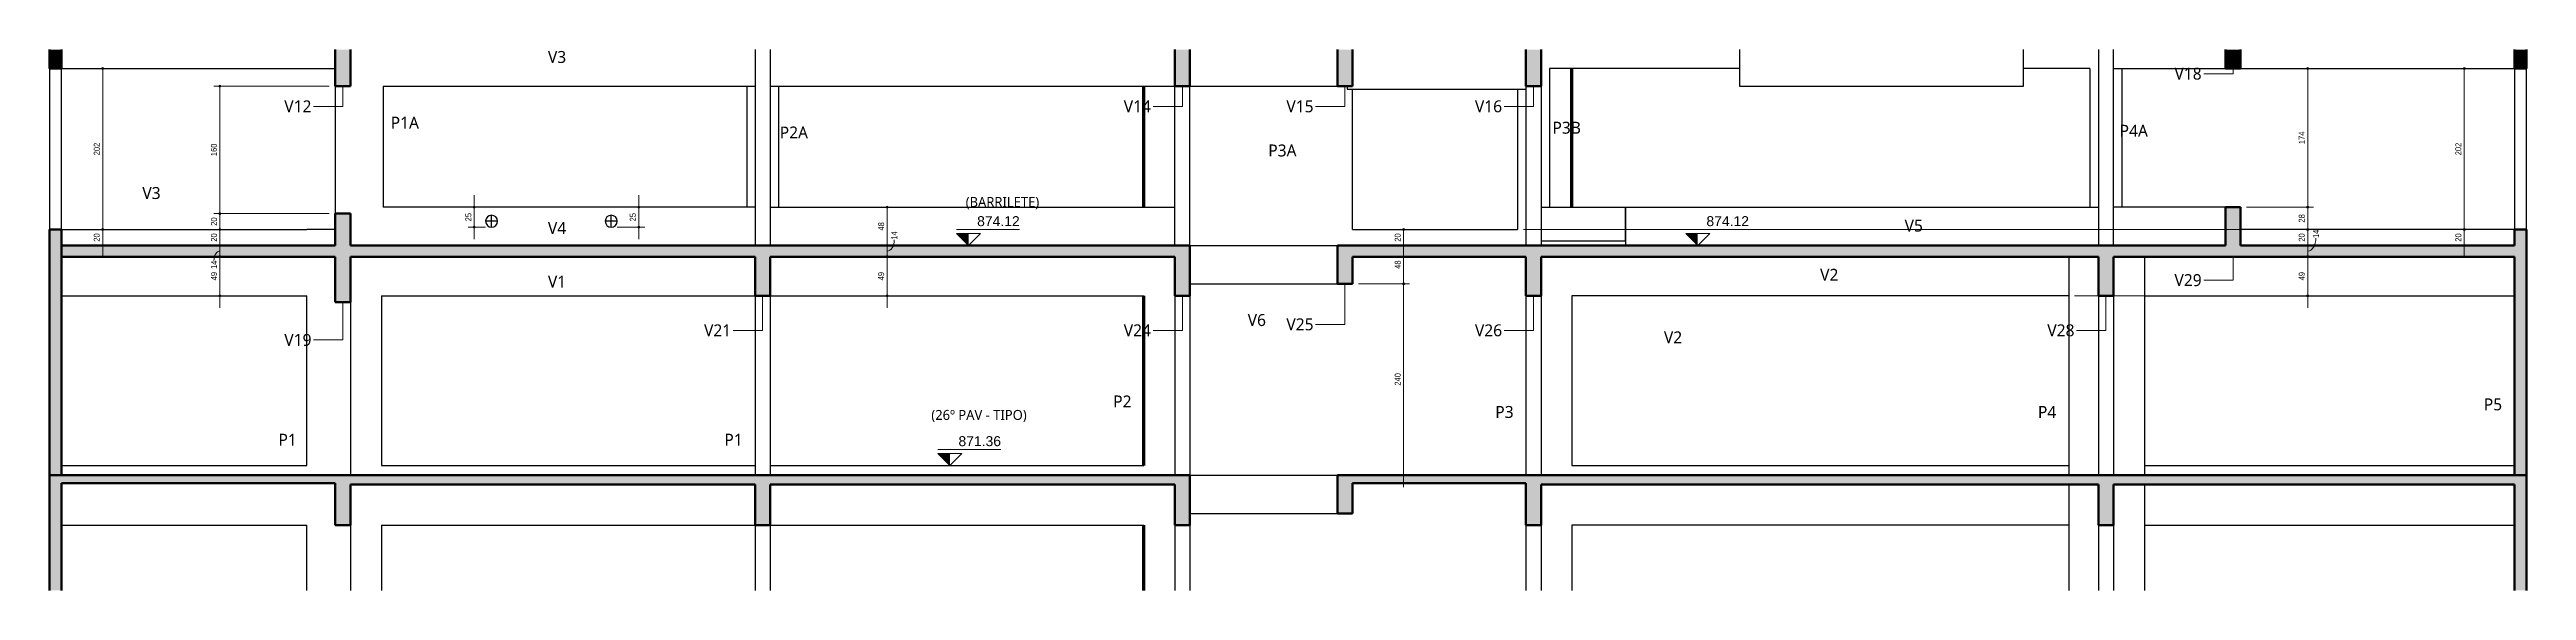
# Model space of a CAD drawing. Header units: centimetres. Extents: x -28 to 30806, y -3196 to 88064.
# Drawn here: x 4823 to 7930, y 86979 to 87658 of the extents above; entities that cross this region are included whole.
import ezdxf

# ---------------------------------------------------------------- set-up
doc = ezdxf.new("R2010")
doc.units = ezdxf.units.CM
for name, color, linetype, lineweight in [('A-ANNO-DIMS', 7, 'Continuous', 9), ('A-ANNO-DIMS-50', 7, 'Continuous', 9), ('A-FLOR', 7, 'Continuous', 25), ('A-GENM', 7, 'Continuous', 25), ('G-ANNO-DIMS', 7, 'Continuous', 9), ('G-ANNO-TEXT', 7, 'Continuous', 9), ('S-BEAM', 7, 'Continuous', 25), ('S-BEAM-IDEN', 7, 'Continuous', 9), ('S-COLS', 7, 'Continuous', 25), ('S-COLS-IDEN', 7, 'Continuous', 9)]:
    doc.layers.add(name, color=color, linetype=linetype, lineweight=lineweight)
doc.styles.add('Arial', font='arial.ttf', dxfattribs={"width": 0.9, "height": 7.5})
doc.styles.add('Arial_1', font='arial.ttf', dxfattribs={"height": 12.5})
doc.styles.add('Gadugi', font='gadugi.ttf', dxfattribs={"height": 12.5})
doc.styles.add('Gadugi_2', font='gadugi.ttf', dxfattribs={"height": 15})
doc.dimstyles.new('PED_1_5mm_ESQ', dxfattribs={"dimscale": 30.48, "dimtxt": 7.651945, "dimasz": 0.328084, "dimexe": 0.246063, "dimexo": 0.246063, "dimgap": 0.049213, "dimtad": 1, "dimdec": 1, "dimrnd": 0.5, "dimdsep": 46, "dimtxsty": 'Arial', "dimblk1": 'DOTSMALL', "dimblk2": 'DOTSMALL', "dimsah": 1, "dimcen": 0.09, "dimdle": 0.492126, "dimazin": 0, "dimtfac": 1, "dimtdec": 4, "dimtix": 1, "dimtmove": 0, "dimatfit": 3, "dimfxl": 1, "dimtvp": 1, "dimtolj": 1, "dimtzin": 0, "dimarcsym": 2})
doc.dimstyles.new('PED_1_5mm_ESQ_2', dxfattribs={"dimscale": 30.48, "dimtxt": 7.651945, "dimasz": 0.328084, "dimexe": 0.246063, "dimexo": 0.246063, "dimgap": 0.049213, "dimtad": 1, "dimdec": 1, "dimrnd": 0.5, "dimdsep": 46, "dimtxsty": 'Arial', "dimblk1": 'DOTSMALL', "dimblk2": 'DOTSMALL', "dimsah": 1, "dimcen": 0.09, "dimdle": 0.492126, "dimazin": 0, "dimtfac": 1, "dimtdec": 4, "dimtix": 1, "dimtmove": 1, "dimatfit": 3, "dimfxl": 1, "dimtvp": 1, "dimtolj": 1, "dimtzin": 0, "dimarcsym": 2})

msp = doc.modelspace()

# ---------------------------------------------------------------- texts
at = {"layer": 'G-ANNO-DIMS', "char_height": 12.5, "width": 63.9697, "attachment_point": 1, "line_spacing_factor": 0.941778, "style": 'Arial_1'}
for s, insert in [('874.12', (5986.7, 87448.82)), ('874.12', (6901.47, 87448.82)), ('871.36', (5963.28, 87172.82))]:
    msp.add_mtext(s, dxfattribs=dict(at, insert=insert))
at = {"layer": 'G-ANNO-TEXT', "char_height": 12.5, "attachment_point": 1, "style": 'Gadugi'}
for s, insert, width in [('(BARRILETE)', (5972.35, 87472.87), 112.6371), ('(26º PAV - TIPO)', (5929.25, 87205.72), 155.5274)]:
    msp.add_mtext(s, dxfattribs=dict(at, insert=insert, width=width))
at = {"layer": 'S-BEAM-IDEN', "char_height": 15, "attachment_point": 1, "style": 'Gadugi_2'}
for s, insert, width in [('V3', (5448.3, 87656.03), 30.0633), ('V18', (7488.63, 87635.11), 44.0928), ('V12', (5117.62, 87594.11), 44.0928), ('V14', (6170.62, 87594.11), 44.0928), ('V15', (6374.62, 87594.11), 44.0928), ('V16', (6611.12, 87594.11), 44.0928), ('V3', (4939.55, 87485.35), 30.0633), ('V4', (5448.3, 87441.4), 30.0633), ('V5', (7150.11, 87444.49), 30.0633), ('V1', (5448.3, 87374.28), 30.0633), ('V2', (7044.11, 87382.76), 30.0633), ('V29', (7488.63, 87376.11), 44.0928), ('V21', (5644.12, 87313.11), 44.0928), ('V24', (6170.62, 87313.11), 44.0928), ('V6', (6326.09, 87325.99), 30.0633), ('V25', (6374.62, 87320.61), 44.0928), ('V26', (6611.12, 87313.11), 44.0928), ('V28', (7329.13, 87313.11), 44.0928), ('V19', (5117.62, 87301.11), 44.0928), ('V2', (6848.21, 87304.28), 30.0633)]:
    msp.add_mtext(s, dxfattribs=dict(at, insert=insert, width=width))
at = {"layer": 'S-COLS-IDEN', "char_height": 15, "attachment_point": 1, "style": 'Gadugi_2'}
for s, insert, width in [('P1A', (5251.07, 87573.6), 44.8945), ('P2A', (5739.07, 87561.26), 44.8945), ('P3B', (6708.36, 87567.28), 43.2911), ('P4A', (7419.82, 87563.43), 44.8945), ('P3A', (6351.88, 87538.76), 44.8945), ('P2', (6157.39, 87223.87), 28.4599), ('P5', (7876.65, 87220.23), 28.4599), ('P3', (6636.64, 87210.7), 28.4599), ('P4', (7317.4, 87210.7), 28.4599), ('P1', (5110.36, 87175.87), 28.4599), ('P1', (5669.64, 87175.87), 28.4599)]:
    msp.add_mtext(s, dxfattribs=dict(at, insert=insert, width=width))

# ---------------------------------------------------------------- blocks, each defined once
blk = doc.blocks.new('PED_FURO_CIRCULAR_R04_2020 - 15x25-3721065-CT A 001 - CORTE A-A BARR')
at = {"layer": 'A-GENM'}
for p, q in [((-1196.8, 87442.5), (-1211.8, 87442.5)), ((-1204.3, 87435), (-1204.3, 87450))]:
    blk.add_line(p, q, dxfattribs=at)
blk = doc.blocks.new('Elevações de ponto - SIMBOLO DE NÍVEL-CORTE-2219088-CT A 001 - CORTE A-A BARR')
at = {"layer": 'G-ANNO-DIMS'}
blk.add_hatch(color=256, dxfattribs=at).paths.add_polyline_path([(-606.1, 87427), (-606.1, 87412), (-621.1, 87427)], flags=0)
for p, q in [((-542, 87432.1), (-621.1, 87432.1)), ((-606.1, 87412), (-621.1, 87427)), ((-621.1, 87427), (-591.1, 87427)), ((-591.1, 87427), (-606.1, 87412))]:
    blk.add_line(p, q, dxfattribs=at)
blk = doc.blocks.new('DIMBLOCK234-CT A 001 - CORTE A-A BARR')
at = {"layer": 'A-ANNO-DIMS-50'}
h = blk.add_hatch(color=256, dxfattribs=at)
edge = h.paths.add_edge_path(flags=0)
edge.add_arc((5036.8, 87612), 1.25, 0, 360)
h = blk.add_hatch(color=256, dxfattribs=at)
edge = h.paths.add_edge_path(flags=0)
edge.add_arc((5036.8, 87452), 1.25, 0, 360)
for p, q in [((5174.1, 87612), (5029.3, 87612)), ((5036.8, 87612), (5036.8, 87452)), ((5036.8, 87612), (5174.1, 87612)), ((5174.1, 87452), (5029.3, 87452)), ((5036.8, 87452), (5174.1, 87452))]:
    blk.add_line(p, q, dxfattribs=at)
for centre in [(5036.8, 87612), (5036.8, 87452)]:
    blk.add_circle(centre, 1.25, dxfattribs=at)
at = {"layer": 'A-ANNO-DIMS-50', "color": 0, "insert": (5025.6, 87524.2), "char_height": 7.5, "width": 18.647, "attachment_point": 1, "rotation": 90, "line_spacing_factor": 0.941778, "style": 'Arial'}
blk.add_mtext('160', dxfattribs=at)
blk = doc.blocks.new('_DotSmall')
at = {"color": 0, "linetype": 'ByBlock', "const_width": 0.5}
blk.add_lwpolyline([(-0.0625, 0, 1), (0.0625, 0, 1)], format="xyb", close=True, dxfattribs=at)
blk = doc.blocks.new('DIMBLOCK235-CT A 001 - CORTE A-A BARR')
at = {"layer": 'A-ANNO-DIMS-50'}
h = blk.add_hatch(color=256, dxfattribs=at)
edge = h.paths.add_edge_path(flags=0)
edge.add_arc((5036.8, 87452), 1.25, 0, 360)
h = blk.add_hatch(color=256, dxfattribs=at)
edge = h.paths.add_edge_path(flags=0)
edge.add_arc((5036.8, 87432), 1.25, 0, 360)
for p, q in [((5174.1, 87452), (5029.3, 87452)), ((5031.1, 87432), (5044.3, 87432)), ((5036.8, 87432), (5031.1, 87432)), ((5036.8, 87452), (5036.8, 87432)), ((5036.8, 87452), (5174.1, 87452))]:
    blk.add_line(p, q, dxfattribs=at)
for centre in [(5036.8, 87452), (5036.8, 87432)]:
    blk.add_circle(centre, 1.25, dxfattribs=at)
at = {"layer": 'A-ANNO-DIMS-50', "color": 0, "insert": (5025.6, 87436.8), "char_height": 7.5, "width": 12.431, "attachment_point": 1, "rotation": 90, "line_spacing_factor": 0.941778, "style": 'Arial'}
blk.add_mtext('20', dxfattribs=at)
blk = doc.blocks.new('DIMBLOCK236-CT A 001 - CORTE A-A BARR')
at = {"layer": 'A-ANNO-DIMS-50'}
h = blk.add_hatch(color=256, dxfattribs=at)
edge = h.paths.add_edge_path(flags=0)
edge.add_arc((5036.8, 87432), 1.25, 0, 360)
h = blk.add_hatch(color=256, dxfattribs=at)
edge = h.paths.add_edge_path(flags=0)
edge.add_arc((5036.8, 87412), 1.25, 0, 360)
for p, q in [((5031.1, 87432), (5044.3, 87432)), ((5036.8, 87432), (5031.1, 87432)), ((5036.8, 87432), (5036.8, 87412)), ((5031.1, 87412), (5044.3, 87412)), ((5036.8, 87412), (5031.1, 87412))]:
    blk.add_line(p, q, dxfattribs=at)
for centre in [(5036.8, 87432), (5036.8, 87412)]:
    blk.add_circle(centre, 1.25, dxfattribs=at)
at = {"layer": 'A-ANNO-DIMS-50', "color": 0, "insert": (5025.6, 87416.8), "char_height": 7.5, "width": 12.431, "attachment_point": 1, "rotation": 90, "line_spacing_factor": 0.941778, "style": 'Arial'}
blk.add_mtext('20', dxfattribs=at)
blk = doc.blocks.new('DIMBLOCK237-CT A 001 - CORTE A-A BARR')
at = {"layer": 'A-ANNO-DIMS-50'}
h = blk.add_hatch(color=256, dxfattribs=at)
edge = h.paths.add_edge_path(flags=0)
edge.add_arc((5036.8, 87412), 1.25, 0, 360)
h = blk.add_hatch(color=256, dxfattribs=at)
edge = h.paths.add_edge_path(flags=0)
edge.add_arc((5036.8, 87398), 1.25, 0, 360)
for p, q in [((5031.1, 87412), (5044.3, 87412)), ((5036.8, 87412), (5031.1, 87412)), ((5036.8, 87412), (5036.8, 87398)), ((5031.1, 87398), (5044.3, 87398)), ((5036.8, 87398), (5031.1, 87398))]:
    blk.add_line(p, q, dxfattribs=at)
for centre in [(5036.8, 87412), (5036.8, 87398)]:
    blk.add_circle(centre, 1.25, dxfattribs=at)
blk.add_ellipse((5036.8, 87393), major_axis=(0, 12), ratio=0.614246, start_param=0, end_param=1.570796, dxfattribs=at)
at = {"layer": 'A-ANNO-DIMS-50', "color": 0, "insert": (5025.6, 87382.6), "char_height": 7.5, "width": 12.431, "attachment_point": 1, "rotation": 90, "line_spacing_factor": 0.941778, "style": 'Arial'}
blk.add_mtext('14', dxfattribs=at)
blk = doc.blocks.new('DIMBLOCK238-CT A 001 - CORTE A-A BARR')
at = {"layer": 'A-ANNO-DIMS-50'}
h = blk.add_hatch(color=256, dxfattribs=at)
edge = h.paths.add_edge_path(flags=0)
edge.add_arc((5036.8, 87398), 1.25, 0, 360)
h = blk.add_hatch(color=256, dxfattribs=at)
edge = h.paths.add_edge_path(flags=0)
edge.add_arc((5036.8, 87349), 1.25, 0, 360)
for p, q in [((5031.1, 87398), (5044.3, 87398)), ((5036.8, 87398), (5031.1, 87398)), ((5036.8, 87398), (5036.8, 87334)), ((5031.1, 87349), (5044.3, 87349)), ((5036.8, 87349), (5031.1, 87349))]:
    blk.add_line(p, q, dxfattribs=at)
for centre in [(5036.8, 87398), (5036.8, 87349)]:
    blk.add_circle(centre, 1.25, dxfattribs=at)
at = {"layer": 'A-ANNO-DIMS-50', "color": 0, "insert": (5025.6, 87368.3), "char_height": 7.5, "width": 12.431, "attachment_point": 1, "rotation": 90, "line_spacing_factor": 0.941778, "style": 'Arial'}
blk.add_mtext('49', dxfattribs=at)
blk = doc.blocks.new('DIMBLOCK239-CT A 001 - CORTE A-A BARR')
at = {"layer": 'A-ANNO-DIMS-50'}
h = blk.add_hatch(color=256, dxfattribs=at)
edge = h.paths.add_edge_path(flags=0)
edge.add_arc((5873.8, 87460), 1.25, 0, 360)
h = blk.add_hatch(color=256, dxfattribs=at)
edge = h.paths.add_edge_path(flags=0)
edge.add_arc((5873.8, 87412), 1.25, 0, 360)
for p, q in [((5868, 87460), (5881.3, 87460)), ((5873.8, 87460), (5868, 87460)), ((5873.8, 87460), (5873.8, 87412)), ((5868, 87412), (5881.3, 87412)), ((5873.8, 87412), (5868, 87412))]:
    blk.add_line(p, q, dxfattribs=at)
for centre in [(5873.8, 87460), (5873.8, 87412)]:
    blk.add_circle(centre, 1.25, dxfattribs=at)
at = {"layer": 'A-ANNO-DIMS-50', "color": 0, "insert": (5862.5, 87430.8), "char_height": 7.5, "width": 12.431, "attachment_point": 1, "rotation": 90, "line_spacing_factor": 0.941778, "style": 'Arial'}
blk.add_mtext('48', dxfattribs=at)
blk = doc.blocks.new('DIMBLOCK240-CT A 001 - CORTE A-A BARR')
at = {"layer": 'A-ANNO-DIMS-50'}
h = blk.add_hatch(color=256, dxfattribs=at)
edge = h.paths.add_edge_path(flags=0)
edge.add_arc((5873.8, 87412), 1.25, 0, 360)
h = blk.add_hatch(color=256, dxfattribs=at)
edge = h.paths.add_edge_path(flags=0)
edge.add_arc((5873.8, 87398), 1.25, 0, 360)
for p, q in [((5868, 87412), (5881.3, 87412)), ((5873.8, 87412), (5868, 87412)), ((5873.8, 87412), (5873.8, 87398)), ((5868, 87398), (5881.3, 87398)), ((5873.8, 87398), (5868, 87398))]:
    blk.add_line(p, q, dxfattribs=at)
for centre in [(5873.8, 87412), (5873.8, 87398)]:
    blk.add_circle(centre, 1.25, dxfattribs=at)
blk.add_ellipse((5873.8, 87419.3), major_axis=(0, 14.3), ratio=0.63029, start_param=3.141593, end_param=4.712389, dxfattribs=at)
at = {"layer": 'A-ANNO-DIMS-50', "color": 0, "insert": (5878.9, 87419.3), "char_height": 7.5, "width": 12.431, "attachment_point": 1, "rotation": 90, "line_spacing_factor": 0.941778, "style": 'Arial'}
blk.add_mtext('14', dxfattribs=at)
blk = doc.blocks.new('DIMBLOCK241-CT A 001 - CORTE A-A BARR')
at = {"layer": 'A-ANNO-DIMS-50'}
h = blk.add_hatch(color=256, dxfattribs=at)
edge = h.paths.add_edge_path(flags=0)
edge.add_arc((5873.8, 87398), 1.25, 0, 360)
h = blk.add_hatch(color=256, dxfattribs=at)
edge = h.paths.add_edge_path(flags=0)
edge.add_arc((5873.8, 87349), 1.25, 0, 360)
for p, q in [((5868, 87398), (5881.3, 87398)), ((5873.8, 87398), (5868, 87398)), ((5873.8, 87398), (5873.8, 87334)), ((5868, 87349), (5881.3, 87349)), ((5873.8, 87349), (5868, 87349))]:
    blk.add_line(p, q, dxfattribs=at)
for centre in [(5873.8, 87398), (5873.8, 87349)]:
    blk.add_circle(centre, 1.25, dxfattribs=at)
at = {"layer": 'A-ANNO-DIMS-50', "color": 0, "insert": (5862.5, 87368.3), "char_height": 7.5, "width": 12.431, "attachment_point": 1, "rotation": 90, "line_spacing_factor": 0.941778, "style": 'Arial'}
blk.add_mtext('49', dxfattribs=at)
blk = doc.blocks.new('DIMBLOCK242-CT A 001 - CORTE A-A BARR')
at = {"layer": 'A-ANNO-DIMS-50'}
h = blk.add_hatch(color=256, dxfattribs=at)
edge = h.paths.add_edge_path(flags=0)
edge.add_arc((6521.7, 87432), 1.25, 0, 360)
h = blk.add_hatch(color=256, dxfattribs=at)
edge = h.paths.add_edge_path(flags=0)
edge.add_arc((6521.7, 87412), 1.25, 0, 360)
for p, q in [((6516, 87432), (6529.2, 87432)), ((6521.7, 87432), (6516, 87432)), ((6521.7, 87432), (6521.7, 87412)), ((6516, 87412), (6529.2, 87412)), ((6521.7, 87412), (6516, 87412))]:
    blk.add_line(p, q, dxfattribs=at)
for centre in [(6521.7, 87432), (6521.7, 87412)]:
    blk.add_circle(centre, 1.25, dxfattribs=at)
at = {"layer": 'A-ANNO-DIMS-50', "color": 0, "insert": (6510.5, 87416.8), "char_height": 7.5, "width": 12.431, "attachment_point": 1, "rotation": 90, "line_spacing_factor": 0.941778, "style": 'Arial'}
blk.add_mtext('20', dxfattribs=at)
blk = doc.blocks.new('DIMBLOCK243-CT A 001 - CORTE A-A BARR')
at = {"layer": 'A-ANNO-DIMS-50'}
h = blk.add_hatch(color=256, dxfattribs=at)
edge = h.paths.add_edge_path(flags=0)
edge.add_arc((6521.7, 87412), 1.25, 0, 360)
h = blk.add_hatch(color=256, dxfattribs=at)
edge = h.paths.add_edge_path(flags=0)
edge.add_arc((6521.7, 87364), 1.25, 0, 360)
for p, q in [((6516, 87412), (6529.2, 87412)), ((6521.7, 87412), (6516, 87412)), ((6521.7, 87412), (6521.7, 87364)), ((6465.1, 87364), (6529.2, 87364)), ((6521.7, 87364), (6465.1, 87364))]:
    blk.add_line(p, q, dxfattribs=at)
for centre in [(6521.7, 87412), (6521.7, 87364)]:
    blk.add_circle(centre, 1.25, dxfattribs=at)
at = {"layer": 'A-ANNO-DIMS-50', "color": 0, "insert": (6510.5, 87382.8), "char_height": 7.5, "width": 12.431, "attachment_point": 1, "rotation": 90, "line_spacing_factor": 0.941778, "style": 'Arial'}
blk.add_mtext('48', dxfattribs=at)
blk = doc.blocks.new('DIMBLOCK244-CT A 001 - CORTE A-A BARR')
at = {"layer": 'A-ANNO-DIMS-50'}
h = blk.add_hatch(color=256, dxfattribs=at)
edge = h.paths.add_edge_path(flags=0)
edge.add_arc((6521.7, 87364), 1.25, 0, 360)
h = blk.add_hatch(color=256, dxfattribs=at)
edge = h.paths.add_edge_path(flags=0)
edge.add_arc((6521.7, 87124), 1.25, 0, 360)
for p, q in [((6465.1, 87364), (6529.2, 87364)), ((6521.7, 87364), (6465.1, 87364)), ((6521.7, 87364), (6521.7, 87109)), ((6516, 87124), (6529.2, 87124)), ((6521.7, 87124), (6516, 87124))]:
    blk.add_line(p, q, dxfattribs=at)
for centre in [(6521.7, 87364), (6521.7, 87124)]:
    blk.add_circle(centre, 1.25, dxfattribs=at)
at = {"layer": 'A-ANNO-DIMS-50', "color": 0, "insert": (6510.5, 87236.2), "char_height": 7.5, "width": 18.647, "attachment_point": 1, "rotation": 90, "line_spacing_factor": 0.941778, "style": 'Arial'}
blk.add_mtext('240', dxfattribs=at)
blk = doc.blocks.new('DIMBLOCK245-CT A 001 - CORTE A-A BARR')
at = {"layer": 'A-ANNO-DIMS-50'}
h = blk.add_hatch(color=256, dxfattribs=at)
edge = h.paths.add_edge_path(flags=0)
edge.add_arc((7655.7, 87634), 1.25, 0, 360)
h = blk.add_hatch(color=256, dxfattribs=at)
edge = h.paths.add_edge_path(flags=0)
edge.add_arc((7655.7, 87460), 1.25, 0, 360)
for p, q in [((7579.1, 87634), (7663.2, 87634)), ((7655.7, 87634), (7579.1, 87634)), ((7655.7, 87634), (7655.7, 87460)), ((7579.1, 87460), (7663.2, 87460)), ((7655.7, 87460), (7579.1, 87460))]:
    blk.add_line(p, q, dxfattribs=at)
for centre in [(7655.7, 87634), (7655.7, 87460)]:
    blk.add_circle(centre, 1.25, dxfattribs=at)
at = {"layer": 'A-ANNO-DIMS-50', "color": 0, "insert": (7644.5, 87539.2), "char_height": 7.5, "width": 18.647, "attachment_point": 1, "rotation": 90, "line_spacing_factor": 0.941778, "style": 'Arial'}
blk.add_mtext('174', dxfattribs=at)
blk = doc.blocks.new('DIMBLOCK246-CT A 001 - CORTE A-A BARR')
at = {"layer": 'A-ANNO-DIMS-50'}
h = blk.add_hatch(color=256, dxfattribs=at)
edge = h.paths.add_edge_path(flags=0)
edge.add_arc((7655.7, 87460), 1.25, 0, 360)
h = blk.add_hatch(color=256, dxfattribs=at)
edge = h.paths.add_edge_path(flags=0)
edge.add_arc((7655.7, 87432), 1.25, 0, 360)
for p, q in [((6672.1, 87432), (7663.2, 87432)), ((7655.7, 87432), (6672.1, 87432)), ((7579.1, 87460), (7663.2, 87460)), ((7655.7, 87460), (7579.1, 87460)), ((7655.7, 87460), (7655.7, 87432))]:
    blk.add_line(p, q, dxfattribs=at)
for centre in [(7655.7, 87460), (7655.7, 87432)]:
    blk.add_circle(centre, 1.25, dxfattribs=at)
at = {"layer": 'A-ANNO-DIMS-50', "color": 0, "insert": (7644.5, 87440.8), "char_height": 7.5, "width": 12.431, "attachment_point": 1, "rotation": 90, "line_spacing_factor": 0.941778, "style": 'Arial'}
blk.add_mtext('28', dxfattribs=at)
blk = doc.blocks.new('DIMBLOCK247-CT A 001 - CORTE A-A BARR')
at = {"layer": 'A-ANNO-DIMS-50'}
h = blk.add_hatch(color=256, dxfattribs=at)
edge = h.paths.add_edge_path(flags=0)
edge.add_arc((7655.7, 87432), 1.25, 0, 360)
h = blk.add_hatch(color=256, dxfattribs=at)
edge = h.paths.add_edge_path(flags=0)
edge.add_arc((7655.7, 87412), 1.25, 0, 360)
for p, q in [((6672.1, 87432), (7663.2, 87432)), ((7655.7, 87432), (6672.1, 87432)), ((7655.7, 87432), (7655.7, 87412)), ((7650, 87412), (7663.2, 87412)), ((7655.7, 87412), (7650, 87412))]:
    blk.add_line(p, q, dxfattribs=at)
for centre in [(7655.7, 87432), (7655.7, 87412)]:
    blk.add_circle(centre, 1.25, dxfattribs=at)
at = {"layer": 'A-ANNO-DIMS-50', "color": 0, "insert": (7644.5, 87416.8), "char_height": 7.5, "width": 12.431, "attachment_point": 1, "rotation": 90, "line_spacing_factor": 0.941778, "style": 'Arial'}
blk.add_mtext('20', dxfattribs=at)
blk = doc.blocks.new('DIMBLOCK248-CT A 001 - CORTE A-A BARR')
at = {"layer": 'A-ANNO-DIMS-50'}
h = blk.add_hatch(color=256, dxfattribs=at)
edge = h.paths.add_edge_path(flags=0)
edge.add_arc((7655.7, 87412), 1.25, 0, 360)
h = blk.add_hatch(color=256, dxfattribs=at)
edge = h.paths.add_edge_path(flags=0)
edge.add_arc((7655.7, 87398), 1.25, 0, 360)
for p, q in [((7650, 87412), (7663.2, 87412)), ((7655.7, 87412), (7650, 87412)), ((7655.7, 87412), (7655.7, 87398)), ((7650, 87398), (7663.2, 87398)), ((7655.7, 87398), (7650, 87398))]:
    blk.add_line(p, q, dxfattribs=at)
for centre in [(7655.7, 87412), (7655.7, 87398)]:
    blk.add_circle(centre, 1.25, dxfattribs=at)
blk.add_ellipse((7655.7, 87421.4), major_axis=(0, 16.4), ratio=0.635226, start_param=3.141593, end_param=4.712389, dxfattribs=at)
at = {"layer": 'A-ANNO-DIMS-50', "color": 0, "insert": (7662.3, 87421.4), "char_height": 7.5, "width": 12.431, "attachment_point": 1, "rotation": 90, "line_spacing_factor": 0.941778, "style": 'Arial'}
blk.add_mtext('14', dxfattribs=at)
blk = doc.blocks.new('DIMBLOCK249-CT A 001 - CORTE A-A BARR')
at = {"layer": 'A-ANNO-DIMS-50'}
h = blk.add_hatch(color=256, dxfattribs=at)
edge = h.paths.add_edge_path(flags=0)
edge.add_arc((7655.7, 87398), 1.25, 0, 360)
h = blk.add_hatch(color=256, dxfattribs=at)
edge = h.paths.add_edge_path(flags=0)
edge.add_arc((7655.7, 87349), 1.25, 0, 360)
for p, q in [((7650, 87398), (7663.2, 87398)), ((7655.7, 87398), (7650, 87398)), ((7655.7, 87398), (7655.7, 87334)), ((7363.4, 87349), (7663.2, 87349)), ((7655.7, 87349), (7363.4, 87349))]:
    blk.add_line(p, q, dxfattribs=at)
for centre in [(7655.7, 87398), (7655.7, 87349)]:
    blk.add_circle(centre, 1.25, dxfattribs=at)
at = {"layer": 'A-ANNO-DIMS-50', "color": 0, "insert": (7644.5, 87368.3), "char_height": 7.5, "width": 12.431, "attachment_point": 1, "rotation": 90, "line_spacing_factor": 0.941778, "style": 'Arial'}
blk.add_mtext('49', dxfattribs=at)
blk = doc.blocks.new('DIMBLOCK250-CT A 001 - CORTE A-A BARR')
at = {"layer": 'A-ANNO-DIMS-50'}
h = blk.add_hatch(color=256, dxfattribs=at)
edge = h.paths.add_edge_path(flags=0)
edge.add_arc((4889.8, 87634), 1.25, 0, 360)
h = blk.add_hatch(color=256, dxfattribs=at)
edge = h.paths.add_edge_path(flags=0)
edge.add_arc((4889.8, 87432), 1.25, 0, 360)
for p, q in [((4845.6, 87634), (4897.3, 87634)), ((4889.8, 87634), (4845.6, 87634)), ((4889.8, 87634), (4889.8, 87432)), ((4845.6, 87432), (4897.3, 87432)), ((4889.8, 87432), (4845.6, 87432))]:
    blk.add_line(p, q, dxfattribs=at)
for centre in [(4889.8, 87634), (4889.8, 87432)]:
    blk.add_circle(centre, 1.25, dxfattribs=at)
at = {"layer": 'A-ANNO-DIMS-50', "color": 0, "insert": (4878.6, 87525.2), "char_height": 7.5, "width": 18.647, "attachment_point": 1, "rotation": 90, "line_spacing_factor": 0.941778, "style": 'Arial'}
blk.add_mtext('202', dxfattribs=at)
blk = doc.blocks.new('DIMBLOCK251-CT A 001 - CORTE A-A BARR')
at = {"layer": 'A-ANNO-DIMS-50'}
h = blk.add_hatch(color=256, dxfattribs=at)
edge = h.paths.add_edge_path(flags=0)
edge.add_arc((4889.8, 87432), 1.25, 0, 360)
h = blk.add_hatch(color=256, dxfattribs=at)
edge = h.paths.add_edge_path(flags=0)
edge.add_arc((4889.8, 87412), 1.25, 0, 360)
for p, q in [((4845.6, 87432), (4897.3, 87432)), ((4889.8, 87432), (4845.6, 87432)), ((4889.8, 87432), (4889.8, 87397)), ((4884.1, 87412), (4897.3, 87412)), ((4889.8, 87412), (4884.1, 87412))]:
    blk.add_line(p, q, dxfattribs=at)
for centre in [(4889.8, 87432), (4889.8, 87412)]:
    blk.add_circle(centre, 1.25, dxfattribs=at)
at = {"layer": 'A-ANNO-DIMS-50', "color": 0, "insert": (4878.6, 87416.8), "char_height": 7.5, "width": 12.431, "attachment_point": 1, "rotation": 90, "line_spacing_factor": 0.941778, "style": 'Arial'}
blk.add_mtext('20', dxfattribs=at)
blk = doc.blocks.new('DIMBLOCK252-CT A 001 - CORTE A-A BARR')
at = {"layer": 'A-ANNO-DIMS-50'}
h = blk.add_hatch(color=256, dxfattribs=at)
edge = h.paths.add_edge_path(flags=0)
edge.add_arc((7852.2, 87634), 1.25, 0, 360)
h = blk.add_hatch(color=256, dxfattribs=at)
edge = h.paths.add_edge_path(flags=0)
edge.add_arc((7852.2, 87432), 1.25, 0, 360)
for p, q in [((7907.6, 87634), (7844.7, 87634)), ((7852.2, 87634), (7852.2, 87432)), ((7852.2, 87634), (7907.6, 87634)), ((7907.6, 87432), (7844.7, 87432)), ((7852.2, 87432), (7907.6, 87432))]:
    blk.add_line(p, q, dxfattribs=at)
for centre in [(7852.2, 87634), (7852.2, 87432)]:
    blk.add_circle(centre, 1.25, dxfattribs=at)
at = {"layer": 'A-ANNO-DIMS-50', "color": 0, "insert": (7840.9, 87525.2), "char_height": 7.5, "width": 18.647, "attachment_point": 1, "rotation": 90, "line_spacing_factor": 0.941778, "style": 'Arial'}
blk.add_mtext('202', dxfattribs=at)
blk = doc.blocks.new('DIMBLOCK253-CT A 001 - CORTE A-A BARR')
at = {"layer": 'A-ANNO-DIMS-50'}
h = blk.add_hatch(color=256, dxfattribs=at)
edge = h.paths.add_edge_path(flags=0)
edge.add_arc((7852.2, 87432), 1.25, 0, 360)
h = blk.add_hatch(color=256, dxfattribs=at)
edge = h.paths.add_edge_path(flags=0)
edge.add_arc((7852.2, 87412), 1.25, 0, 360)
for p, q in [((7907.6, 87432), (7844.7, 87432)), ((7852.2, 87432), (7852.2, 87397)), ((7852.2, 87432), (7907.6, 87432)), ((7846.4, 87412), (7859.7, 87412)), ((7852.2, 87412), (7846.4, 87412))]:
    blk.add_line(p, q, dxfattribs=at)
for centre in [(7852.2, 87432), (7852.2, 87412)]:
    blk.add_circle(centre, 1.25, dxfattribs=at)
at = {"layer": 'A-ANNO-DIMS-50', "color": 0, "insert": (7840.9, 87416.8), "char_height": 7.5, "width": 12.431, "attachment_point": 1, "rotation": 90, "line_spacing_factor": 0.941778, "style": 'Arial'}
blk.add_mtext('20', dxfattribs=at)
blk = doc.blocks.new('DIMBLOCK254-CT A 001 - CORTE A-A BARR')
at = {"layer": 'A-ANNO-DIMS-50'}
h = blk.add_hatch(color=256, dxfattribs=at)
edge = h.paths.add_edge_path(flags=0)
edge.add_arc((5355.9, 87460), 1.25, 0, 360)
h = blk.add_hatch(color=256, dxfattribs=at)
edge = h.paths.add_edge_path(flags=0)
edge.add_arc((5355.9, 87435), 1.25, 0, 360)
for p, q in [((5355.9, 87475), (5355.9, 87420)), ((5370.2, 87435), (5348.4, 87435)), ((5350.2, 87460), (5363.4, 87460)), ((5355.9, 87460), (5350.2, 87460)), ((5355.9, 87435), (5370.2, 87435))]:
    blk.add_line(p, q, dxfattribs=at)
for centre in [(5355.9, 87460), (5355.9, 87435)]:
    blk.add_circle(centre, 1.25, dxfattribs=at)
at = {"layer": 'A-ANNO-DIMS-50', "color": 0, "insert": (5344.7, 87442.3), "char_height": 7.5, "width": 12.431, "attachment_point": 1, "rotation": 90, "line_spacing_factor": 0.941778, "style": 'Arial'}
blk.add_mtext('25', dxfattribs=at)
blk = doc.blocks.new('DIMBLOCK255-CT A 001 - CORTE A-A BARR')
at = {"layer": 'A-ANNO-DIMS-50'}
h = blk.add_hatch(color=256, dxfattribs=at)
edge = h.paths.add_edge_path(flags=0)
edge.add_arc((5562.2, 87460), 1.25, 0, 360)
h = blk.add_hatch(color=256, dxfattribs=at)
edge = h.paths.add_edge_path(flags=0)
edge.add_arc((5562.2, 87435), 1.25, 0, 360)
for p, q in [((5562.2, 87475), (5562.2, 87420)), ((5535.2, 87435), (5569.7, 87435)), ((5562.2, 87435), (5535.2, 87435)), ((5556.5, 87460), (5569.7, 87460)), ((5562.2, 87460), (5556.5, 87460))]:
    blk.add_line(p, q, dxfattribs=at)
for centre in [(5562.2, 87460), (5562.2, 87435)]:
    blk.add_circle(centre, 1.25, dxfattribs=at)
at = {"layer": 'A-ANNO-DIMS-50', "color": 0, "insert": (5551, 87442.3), "char_height": 7.5, "width": 12.431, "attachment_point": 1, "rotation": 90, "line_spacing_factor": 0.941778, "style": 'Arial'}
blk.add_mtext('25', dxfattribs=at)

# ---------------------------------------------------------------- dimensions: what is measured, and where the dimension line sits
at = {"layer": 'A-ANNO-DIMS'}
for base, p1, p2, override, picture, middle in [((4889.85, 87432), (4838.14, 87634), (4838.14, 87432), {"dimpost": '<>', "dimfxl": 201.996}, 'DIMBLOCK250-CT A 001 - CORTE A-A BARR', (4884.52, 87533)), ((7655.73, 87460), (7571.64, 87634), (7571.64, 87460), {"dimpost": '<>', "dimfxl": 173.996}, 'DIMBLOCK245-CT A 001 - CORTE A-A BARR', (7650.46, 87547)), ((7852.17, 87432), (7915.15, 87634), (7915.15, 87432), {"dimpost": '<>', "dimfxl": 201.996}, 'DIMBLOCK252-CT A 001 - CORTE A-A BARR', (7846.84, 87533)), ((5036.81, 87452), (5181.63, 87612), (5181.63, 87452), {"dimpost": '<>', "dimfxl": 159.996}, 'DIMBLOCK234-CT A 001 - CORTE A-A BARR', (5031.48, 87532)), ((5355.9, 87435), (5357.67, 87460), (5377.66, 87435), {"dimpost": '<>', "dimfxl": 32.011846}, 'DIMBLOCK254-CT A 001 - CORTE A-A BARR', (5350.57, 87447.5)), ((5562.21, 87435), (5563.97, 87460), (5527.66, 87435), {"dimpost": '<>', "dimfxl": 44.084912}, 'DIMBLOCK255-CT A 001 - CORTE A-A BARR', (5556.88, 87447.5)), ((4889.85, 87412), (4838.14, 87432), (4891.61, 87412), {"dimpost": '<>', "dimfxl": 57.094768}, 'DIMBLOCK251-CT A 001 - CORTE A-A BARR', (4884.52, 87422)), ((5036.81, 87432), (5181.63, 87452), (5038.58, 87432), {"dimpost": '<>', "dimfxl": 144.442745}, 'DIMBLOCK235-CT A 001 - CORTE A-A BARR', (5031.48, 87442)), ((5036.81, 87412), (5038.58, 87432), (5038.58, 87412), {"dimpost": '<>', "dimfxl": 20}, 'DIMBLOCK236-CT A 001 - CORTE A-A BARR', (5031.48, 87422)), ((5873.77, 87412), (5875.54, 87460), (5875.54, 87412), {"dimpost": '<>', "dimfxl": 48}, 'DIMBLOCK239-CT A 001 - CORTE A-A BARR', (5868.44, 87436)), ((6521.72, 87412), (6523.49, 87432), (6523.49, 87412), {"dimpost": '<>', "dimfxl": 20}, 'DIMBLOCK242-CT A 001 - CORTE A-A BARR', (6516.39, 87422)), ((7655.73, 87432), (7571.64, 87460), (6664.63, 87432), {"dimpost": '<>', "dimfxl": 907.442098}, 'DIMBLOCK246-CT A 001 - CORTE A-A BARR', (7650.4, 87446)), ((7655.73, 87412), (6664.63, 87432), (7657.5, 87412), {"dimpost": '<>', "dimfxl": 993.064904}, 'DIMBLOCK247-CT A 001 - CORTE A-A BARR', (7650.4, 87422)), ((7852.17, 87412), (7915.15, 87432), (7853.94, 87412), {"dimpost": '<>', "dimfxl": 64.391005}, 'DIMBLOCK253-CT A 001 - CORTE A-A BARR', (7846.84, 87422)), ((6521.72, 87364), (6523.49, 87412), (6457.63, 87364), {"dimpost": '<>', "dimfxl": 81.490782}, 'DIMBLOCK243-CT A 001 - CORTE A-A BARR', (6516.39, 87388)), ((5036.81, 87349), (5038.58, 87398), (5038.58, 87349), {"dimpost": '<>', "dimfxl": 49}, 'DIMBLOCK238-CT A 001 - CORTE A-A BARR', (5031.48, 87373.5)), ((5873.77, 87349), (5875.54, 87398), (5875.54, 87349), {"dimpost": '<>', "dimfxl": 49}, 'DIMBLOCK241-CT A 001 - CORTE A-A BARR', (5868.44, 87373.5)), ((7655.73, 87349), (7657.5, 87398), (7355.9, 87349), {"dimpost": '<>', "dimfxl": 305.555675}, 'DIMBLOCK249-CT A 001 - CORTE A-A BARR', (7650.4, 87373.5)), ((6521.72, 87124), (6457.63, 87364), (6523.49, 87124), {"dimpost": '<>', "dimfxl": 248.874803}, 'DIMBLOCK244-CT A 001 - CORTE A-A BARR', (6516.39, 87244))]:
    dim = msp.add_linear_dim(base=base, p1=p1, p2=p2, angle=90, dimstyle='PED_1_5mm_ESQ', override=override, dxfattribs=at)
    dim.commit()
    dim.dimension.update_dxf_attribs({"geometry": picture, "text_midpoint": middle})
for base, p1, p2, picture, middle in [((5873.77, 87398), (5875.54, 87412), (5875.54, 87398), 'DIMBLOCK240-CT A 001 - CORTE A-A BARR', (5883.92, 87425.5)), ((7655.73, 87398), (7657.5, 87412), (7657.5, 87398), 'DIMBLOCK248-CT A 001 - CORTE A-A BARR', (7667.28, 87427.6)), ((5036.81, 87398), (5038.58, 87412), (5038.58, 87398), 'DIMBLOCK237-CT A 001 - CORTE A-A BARR', (5030.58, 87388.84))]:
    dim = msp.add_linear_dim(base=base, p1=p1, p2=p2, angle=90, dimstyle='PED_1_5mm_ESQ_2', override={"dimpost": '<>', "dimfxl": 14}, dxfattribs=at)
    dim.commit()
    dim.dimension.update_dxf_attribs({"geometry": picture, "text_midpoint": middle, "dimtype": 160, "text_rotation": 90})

# ---------------------------------------------------------------- hatches: boundary and pattern name
at = {"layer": 'A-FLOR', "true_color": 0xa6a6a6}
for points in [[(5181.63, 87398), (5181.63, 87412), (4838.14, 87412), (4838.14, 87398), (5145.88, 87398)], [(5708.13, 87398), (5708.13, 87412), (5200.63, 87412), (5200.63, 87398), (5627.1, 87398)], [(6228.54, 87398), (6234.63, 87398), (6234.63, 87412), (5727.13, 87412), (5727.13, 87398), (6195.65, 87398)], [(6457.63, 87398), (6675.13, 87398), (6675.13, 87412), (6457.63, 87412)], [(7230.71, 87398), (7393.15, 87398), (7393.15, 87412), (6694.13, 87412), (6694.13, 87398), (6803.08, 87398)], [(7444.52, 87398), (7552.64, 87398), (7552.64, 87412), (7412.15, 87412), (7412.15, 87398)], [(7658.34, 87398), (7915.15, 87398), (7915.15, 87412), (7571.64, 87412), (7571.64, 87398)], [(5708.13, 87112), (5708.13, 87124), (5200.63, 87124), (5200.63, 87112), (5520.19, 87112)], [(6221.89, 87112), (6234.63, 87112), (6234.63, 87124), (5727.13, 87124), (5727.13, 87112), (6195.65, 87112)], [(7230.71, 87112), (7393.15, 87112), (7393.15, 87124), (6694.13, 87124), (6694.13, 87112), (6803.08, 87112)], [(7412.15, 87112), (7915.15, 87112), (7915.15, 87124), (7412.15, 87124)]]:
    msp.add_hatch(color=253, dxfattribs=at).paths.add_polyline_path(points, flags=0)
h = msp.add_hatch(color=253, dxfattribs=at)
h.paths.add_polyline_path([(6589.26, 87114), (6675.13, 87114), (6675.13, 87124), (6457.63, 87124), (6457.63, 87114), (6465.19, 87114)], flags=0)
h.paths.add_polyline_path([(4838.14, 87114), (5181.63, 87114), (5181.63, 87124), (4838.14, 87124)], flags=0)
at = {"layer": 'S-BEAM', "true_color": 0xa6a6a6}
for points in [[(4838.14, 87634), (4838.14, 87657.86), (4823.14, 87657.86), (4823.14, 87634)], [(5200.63, 87612), (5200.63, 87657.86), (5181.63, 87657.86), (5181.63, 87612), (5194.7, 87612)], [(6253.63, 87612), (6253.63, 87657.86), (6234.63, 87657.86), (6234.63, 87612), (6235.15, 87612)], [(6457.63, 87612), (6457.63, 87657.86), (6438.63, 87657.86), (6438.63, 87612)], [(6693.15, 87612), (6694.13, 87612), (6694.13, 87657.86), (6675.13, 87657.86), (6675.13, 87612)], [(7552.64, 87634), (7571.64, 87634), (7571.64, 87657.86), (7552.64, 87657.86), (7552.64, 87643.56)], [(7915.15, 87634), (7930.15, 87634), (7930.15, 87657.86), (7915.15, 87657.86)], [(5181.63, 87341), (5200.63, 87341), (5200.63, 87452), (5181.63, 87452), (5181.63, 87343.78)], [(7552.64, 87398), (7571.64, 87398), (7571.64, 87460), (7552.64, 87460), (7552.64, 87408.94)], [(5708.13, 87349), (5727.13, 87349), (5727.13, 87412), (5708.13, 87412), (5708.13, 87397.48)], [(6234.63, 87349), (6253.63, 87349), (6253.63, 87412), (6234.63, 87412), (6234.63, 87398)], [(6457.63, 87364), (6457.63, 87412), (6438.63, 87412), (6438.63, 87364)], [(6693.15, 87349), (6694.13, 87349), (6694.13, 87412), (6675.13, 87412), (6675.13, 87349)], [(7396.54, 87349), (7412.15, 87349), (7412.15, 87412), (7393.15, 87412), (7393.15, 87349)], [(5200.63, 87061), (5200.63, 87124), (5181.63, 87124), (5181.63, 87061)], [(5727.13, 87061), (5727.13, 87124), (5708.13, 87124), (5708.13, 87061)], [(6235.15, 87061), (6253.63, 87061), (6253.63, 87124), (6234.63, 87124), (6234.63, 87061)], [(6438.63, 87076), (6457.63, 87076), (6457.63, 87124), (6438.63, 87124), (6438.63, 87097.18)], [(6693.15, 87061), (6694.13, 87061), (6694.13, 87124), (6675.13, 87124), (6675.13, 87061)], [(7412.15, 87061), (7412.15, 87124), (7393.15, 87124), (7393.15, 87061)]]:
    msp.add_hatch(color=253, dxfattribs=at).paths.add_polyline_path(points, flags=0)
at = {"layer": 'S-COLS', "true_color": 0xa6a6a6}
for points in [[(4823.14, 87124), (4838.14, 87124), (4838.14, 87432), (4823.14, 87432), (4823.14, 87138)], [(7915.15, 87124), (7930.15, 87124), (7930.15, 87432), (7915.15, 87432), (7915.15, 87136)], [(4838.14, 86979.27), (4838.14, 87124), (4823.14, 87124), (4823.14, 86979.27), (4830.87, 86979.27)], [(7922.36, 86979.27), (7930.15, 86979.27), (7930.15, 87124), (7915.15, 87124), (7915.15, 86979.27)]]:
    msp.add_hatch(color=253, dxfattribs=at).paths.add_polyline_path(points, flags=0)

# ---------------------------------------------------------------- linework, layer by layer
at = {"layer": 'A-FLOR', "lineweight": 50}
for p, q in [((5181.63, 87412), (4838.14, 87412)), ((4838.14, 87412), (4838.14, 87398)), ((5708.13, 87412), (5200.63, 87412)), ((6234.63, 87412), (5727.13, 87412)), ((6675.13, 87412), (6457.63, 87412)), ((7393.15, 87412), (6694.13, 87412)), ((7552.64, 87412), (7412.15, 87412)), ((7915.15, 87412), (7571.64, 87412)), ((4838.14, 87398), (5181.63, 87398)), ((5200.63, 87398), (5708.13, 87398)), ((5727.13, 87398), (6234.63, 87398)), ((6457.63, 87398), (6675.13, 87398)), ((6694.13, 87398), (7393.15, 87398)), ((7412.15, 87398), (7552.64, 87398)), ((7571.64, 87398), (7915.15, 87398)), ((5181.63, 87124), (4838.14, 87124)), ((5708.13, 87124), (5200.63, 87124)), ((6234.63, 87124), (5727.13, 87124)), ((6675.13, 87124), (6457.63, 87124)), ((7393.15, 87124), (6694.13, 87124)), ((7915.15, 87124), (7412.15, 87124)), ((4838.14, 87114), (5181.63, 87114)), ((5200.63, 87112), (5708.13, 87112)), ((5727.13, 87112), (6234.63, 87112)), ((6457.63, 87114), (6675.13, 87114)), ((6694.13, 87112), (7393.15, 87112)), ((7412.15, 87112), (7915.15, 87112))]:
    msp.add_line(p, q, dxfattribs=at)
at = {"layer": 'G-ANNO-DIMS'}
msp.add_line((5978.24, 87136), (5952.44, 87136), dxfattribs=at)
at = {"layer": 'S-BEAM', "lineweight": 50}
for p, q in [((4823.14, 87657.86), (4823.14, 87634)), ((4838.14, 87634), (4838.14, 87657.86)), ((5181.63, 87657.86), (5181.63, 87612)), ((5200.63, 87612), (5200.63, 87657.86)), ((6234.63, 87657.86), (6234.63, 87612)), ((6253.63, 87612), (6253.63, 87657.86)), ((6438.63, 87657.86), (6438.63, 87612)), ((6457.63, 87612), (6457.63, 87657.86)), ((6675.13, 87657.86), (6675.13, 87612)), ((6694.13, 87612), (6694.13, 87657.86)), ((7552.64, 87657.86), (7552.64, 87634)), ((7571.64, 87634), (7571.64, 87657.86)), ((7915.15, 87657.86), (7915.15, 87634)), ((7930.15, 87634), (7930.15, 87657.86)), ((4823.14, 87634), (4838.14, 87634)), ((7552.64, 87634), (7571.64, 87634)), ((7915.15, 87634), (7930.15, 87634)), ((5181.63, 87612), (5200.63, 87612)), ((6234.63, 87612), (6253.63, 87612)), ((6438.63, 87612), (6457.63, 87612)), ((6675.13, 87612), (6694.13, 87612)), ((5200.63, 87452), (5181.63, 87452)), ((5181.63, 87452), (5181.63, 87412)), ((5200.63, 87412), (5200.63, 87452)), ((7571.64, 87460), (7552.64, 87460)), ((7552.64, 87460), (7552.64, 87412)), ((7571.64, 87412), (7571.64, 87460)), ((5727.13, 87412), (5708.13, 87412)), ((6253.63, 87412), (6234.63, 87412)), ((6253.63, 87349), (6253.63, 87412)), ((6457.63, 87412), (6438.63, 87412)), ((6438.63, 87412), (6438.63, 87364)), ((6694.13, 87412), (6675.13, 87412)), ((7412.15, 87412), (7393.15, 87412)), ((5181.63, 87398), (5181.63, 87341)), ((5200.63, 87341), (5200.63, 87398)), ((5708.13, 87398), (5708.13, 87349)), ((5727.13, 87349), (5727.13, 87398)), ((6234.63, 87398), (6234.63, 87349)), ((6457.63, 87364), (6457.63, 87398)), ((6675.13, 87398), (6675.13, 87349)), ((6694.13, 87349), (6694.13, 87398)), ((7393.15, 87398), (7393.15, 87349)), ((7412.15, 87349), (7412.15, 87398)), ((7552.64, 87398), (7571.64, 87398)), ((5181.63, 87341), (5200.63, 87341)), ((5708.13, 87349), (5727.13, 87349)), ((6234.63, 87349), (6253.63, 87349)), ((6438.63, 87364), (6457.63, 87364)), ((6675.13, 87349), (6694.13, 87349)), ((7393.15, 87349), (7412.15, 87349)), ((5200.63, 87124), (5181.63, 87124)), ((5727.13, 87124), (5708.13, 87124)), ((6253.63, 87124), (6234.63, 87124)), ((6253.63, 87061), (6253.63, 87124)), ((6457.63, 87124), (6438.63, 87124)), ((6438.63, 87124), (6438.63, 87076)), ((6694.13, 87124), (6675.13, 87124)), ((7412.15, 87124), (7393.15, 87124)), ((5181.63, 87114), (5181.63, 87061)), ((5200.63, 87061), (5200.63, 87112)), ((5708.13, 87112), (5708.13, 87061)), ((5727.13, 87061), (5727.13, 87112)), ((6234.63, 87112), (6234.63, 87061)), ((6457.63, 87076), (6457.63, 87114)), ((6675.13, 87114), (6675.13, 87061)), ((6694.13, 87061), (6694.13, 87112)), ((7393.15, 87112), (7393.15, 87061)), ((7412.15, 87061), (7412.15, 87112)), ((5181.63, 87061), (5200.63, 87061)), ((5708.13, 87061), (5727.13, 87061)), ((6234.63, 87061), (6253.63, 87061)), ((6438.63, 87076), (6457.63, 87076)), ((6675.13, 87061), (6694.13, 87061)), ((7393.15, 87061), (7412.15, 87061))]:
    msp.add_line(p, q, dxfattribs=at)
at = {"layer": 'S-BEAM'}
for p, q in [((6943.14, 87657.86), (6943.14, 87612)), ((7299.14, 87612), (7299.14, 87657.86)), ((4838.14, 87634), (5181.63, 87634)), ((6943.14, 87634), (6704.63, 87634)), ((7382.65, 87634), (7299.14, 87634)), ((7412.15, 87634), (7552.64, 87634)), ((7571.64, 87634), (7915.15, 87634)), ((5241.63, 87612), (5708.13, 87612)), ((5727.13, 87612), (6234.63, 87612)), ((6253.63, 87612), (6438.63, 87612)), ((6450.82, 87612), (6450.82, 87608)), ((6450.82, 87608), (6675.13, 87608)), ((6943.14, 87612), (7299.14, 87612)), ((4838.14, 87432), (5145.88, 87432)), ((5708.13, 87460), (5241.63, 87460)), ((5727.13, 87460), (6234.63, 87460)), ((6457.63, 87432), (6664.63, 87432)), ((6694.13, 87460), (6800.13, 87460)), ((6800.13, 87418), (6800.13, 87460)), ((6800.13, 87460), (7393.15, 87460)), ((6800.13, 87460), (6800.13, 87418)), ((7552.64, 87460), (7412.15, 87460)), ((7915.15, 87432), (7571.64, 87432)), ((6253.63, 87412), (6438.63, 87412)), ((6694.13, 87418), (6800.13, 87418)), ((6800.13, 87418), (6800.13, 87412)), ((7355.9, 87398), (7355.9, 87349)), ((7450.9, 87398), (7450.9, 87349)), ((4838.14, 87349), (5145.88, 87349)), ((5239.38, 87349), (5708.13, 87349)), ((5727.13, 87349), (6195.88, 87349)), ((6253.63, 87364), (6438.63, 87364)), ((7355.9, 87349), (6732.87, 87349)), ((7450.9, 87349), (7915.15, 87349)), ((4838.14, 87136), (5145.88, 87136)), ((5239.38, 87136), (5708.13, 87136)), ((5727.13, 87136), (6195.88, 87136)), ((6253.63, 87124), (6438.63, 87124)), ((6732.87, 87136), (7355.9, 87136)), ((7355.9, 87136), (7355.9, 87124)), ((7450.9, 87136), (7915.15, 87136)), ((7450.9, 87136), (7450.9, 87124)), ((7355.9, 87112), (7355.9, 87061)), ((7450.9, 87112), (7450.9, 87061)), ((4838.14, 87061), (5145.88, 87061)), ((5239.38, 87061), (5708.13, 87061)), ((5727.13, 87061), (6195.88, 87061)), ((6253.63, 87076), (6438.63, 87076)), ((7355.9, 87061), (6732.87, 87061)), ((7450.9, 87061), (7915.15, 87061))]:
    msp.add_line(p, q, dxfattribs=at)
for centre, start, end in [((5377.66, 87442.5), 90, 270), ((5377.66, 87442.5), 270, 90), ((5527.66, 87442.5), 90, 270), ((5527.66, 87442.5), 270, 90)]:
    msp.add_arc(centre, 7.5, start, end, dxfattribs=at)
at = {"layer": 'S-BEAM-IDEN'}
for p, q in [((7562.14, 87627.56), (7525.33, 87627.56)), ((7562.14, 87634), (7562.14, 87627.56)), ((5191.13, 87586.56), (5154.32, 87586.56)), ((5191.13, 87612), (5191.13, 87586.56)), ((6244.13, 87586.56), (6207.32, 87586.56)), ((6244.13, 87612), (6244.13, 87586.56)), ((6448.13, 87586.56), (6411.32, 87586.56)), ((6448.13, 87612), (6448.13, 87586.56)), ((6684.63, 87586.56), (6647.82, 87586.56)), ((6684.63, 87612), (6684.63, 87586.56)), ((7562.14, 87398), (7562.14, 87368.56)), ((5191.13, 87341), (5191.13, 87293.56)), ((5717.63, 87349), (5717.63, 87305.56)), ((6244.13, 87349), (6244.13, 87305.56)), ((6448.13, 87364), (6448.13, 87313.06)), ((6684.63, 87349), (6684.63, 87305.56)), ((7402.65, 87349), (7402.65, 87305.56)), ((7562.14, 87368.56), (7525.33, 87368.56)), ((6448.13, 87313.06), (6411.32, 87313.06)), ((5191.13, 87293.56), (5154.32, 87293.56)), ((5717.63, 87305.56), (5680.82, 87305.56)), ((6244.13, 87305.56), (6207.32, 87305.56)), ((6684.63, 87305.56), (6647.82, 87305.56)), ((7402.65, 87305.56), (7365.83, 87305.56))]:
    msp.add_line(p, q, dxfattribs=at)
at = {"layer": 'S-COLS'}
for p, q in [((5708.13, 87657.86), (5708.13, 87412)), ((5727.13, 87657.86), (5727.13, 87412)), ((7393.15, 87657.86), (7393.15, 87412)), ((7412.15, 87412), (7412.15, 87657.86)), ((4823.14, 87634), (4823.14, 87432)), ((4838.14, 87432), (4838.14, 87634)), ((6704.63, 87634), (6704.63, 87460)), ((7382.65, 87634), (7382.65, 87460)), ((7422.65, 87634), (7422.65, 87460)), ((7915.15, 87634), (7915.15, 87432)), ((7930.15, 87432), (7930.15, 87634)), ((5181.63, 87612), (5181.63, 87452)), ((5241.63, 87612), (5241.63, 87460)), ((5697.63, 87612), (5697.63, 87460)), ((5737.63, 87612), (5737.63, 87460)), ((6234.63, 87412), (6234.63, 87612)), ((6253.63, 87412), (6253.63, 87612)), ((6457.63, 87432), (6457.63, 87608)), ((6664.63, 87608), (6664.63, 87432)), ((6675.13, 87612), (6675.13, 87412)), ((6694.13, 87612), (6694.13, 87412)), ((5181.63, 87432), (5145.88, 87432)), ((7355.9, 87398), (7355.9, 87124)), ((7450.9, 87398), (7450.9, 87124)), ((5145.88, 87136), (5145.88, 87349)), ((5200.63, 87341), (5200.63, 87124)), ((5239.38, 87349), (5239.38, 87136)), ((5708.13, 87349), (5708.13, 87124)), ((5727.13, 87349), (5727.13, 87124)), ((6195.88, 87349), (6195.88, 87136)), ((6234.63, 87349), (6234.63, 87124)), ((6253.63, 87349), (6253.63, 87124)), ((6675.13, 87349), (6675.13, 87124)), ((6694.13, 87349), (6694.13, 87124)), ((6732.87, 87349), (6732.87, 87136)), ((7393.15, 87349), (7393.15, 87124)), ((7412.15, 87349), (7412.15, 87124)), ((7355.9, 87112), (7355.9, 86979.27)), ((7450.9, 87112), (7450.9, 86979.27)), ((5145.88, 86979.27), (5145.88, 87061)), ((5200.63, 87061), (5200.63, 86979.27)), ((5239.38, 87061), (5239.38, 86979.27)), ((5708.13, 87061), (5708.13, 86979.27)), ((5727.13, 87061), (5727.13, 86979.27)), ((6195.88, 87061), (6195.88, 86979.27)), ((6234.63, 87061), (6234.63, 86979.27)), ((6253.63, 87061), (6253.63, 86979.27)), ((6675.13, 87061), (6675.13, 86979.27)), ((6694.13, 87061), (6694.13, 86979.27)), ((6732.87, 87061), (6732.87, 86979.27)), ((7393.15, 87061), (7393.15, 86979.27)), ((7412.15, 87061), (7412.15, 86979.27))]:
    msp.add_line(p, q, dxfattribs=at)
at = {"layer": 'S-COLS', "color": 190, "lineweight": 70, "true_color": 0x8000ff}
for p, q in [((6732.65, 87460), (6732.65, 87634)), ((6195.65, 87460), (6195.65, 87612)), ((6195.65, 87136), (6195.65, 87349)), ((6195.65, 86979.27), (6195.65, 87061))]:
    msp.add_line(p, q, dxfattribs=at)
at = {"layer": 'S-COLS', "lineweight": 50}
for p, q in [((4838.14, 87432), (4823.14, 87432)), ((4823.14, 87432), (4823.14, 87124)), ((4838.14, 87124), (4838.14, 87432)), ((7930.15, 87432), (7915.15, 87432)), ((7915.15, 87432), (7915.15, 87412)), ((7930.15, 87124), (7930.15, 87432)), ((7915.15, 87398), (7915.15, 87124)), ((4838.14, 87124), (4823.14, 87124)), ((4823.14, 87124), (4823.14, 86979.27)), ((4823.14, 87124), (4838.14, 87124)), ((7930.15, 87124), (7915.15, 87124)), ((7915.15, 87124), (7930.15, 87124)), ((7930.15, 86979.27), (7930.15, 87124)), ((4838.14, 86979.27), (4838.14, 87114)), ((7915.15, 87112), (7915.15, 86979.27))]:
    msp.add_line(p, q, dxfattribs=at)

# ---------------------------------------------------------------- block references
at = {"layer": 'A-GENM'}
for p in [(6582, 0), (6732, 0)]:
    msp.add_blockref('PED_FURO_CIRCULAR_R04_2020 - 15x25-3721065-CT A 001 - CORTE A-A BARR', p, dxfattribs=at)
at = {"layer": 'G-ANNO-DIMS'}
for p in [(6582, 0), (7496.77, 0), (6558.59, -276)]:
    msp.add_blockref('Elevações de ponto - SIMBOLO DE NÍVEL-CORTE-2219088-CT A 001 - CORTE A-A BARR', p, dxfattribs=at)

msp.set_redraw_order([(e.dxf.handle, doc.entitydb.next_handle()) for e in msp.query("TEXT MTEXT ATTDEF DIMENSION ARC_DIMENSION")])  # texts and dimensions are drawn at this point

doc.saveas('drawing.dxf')
